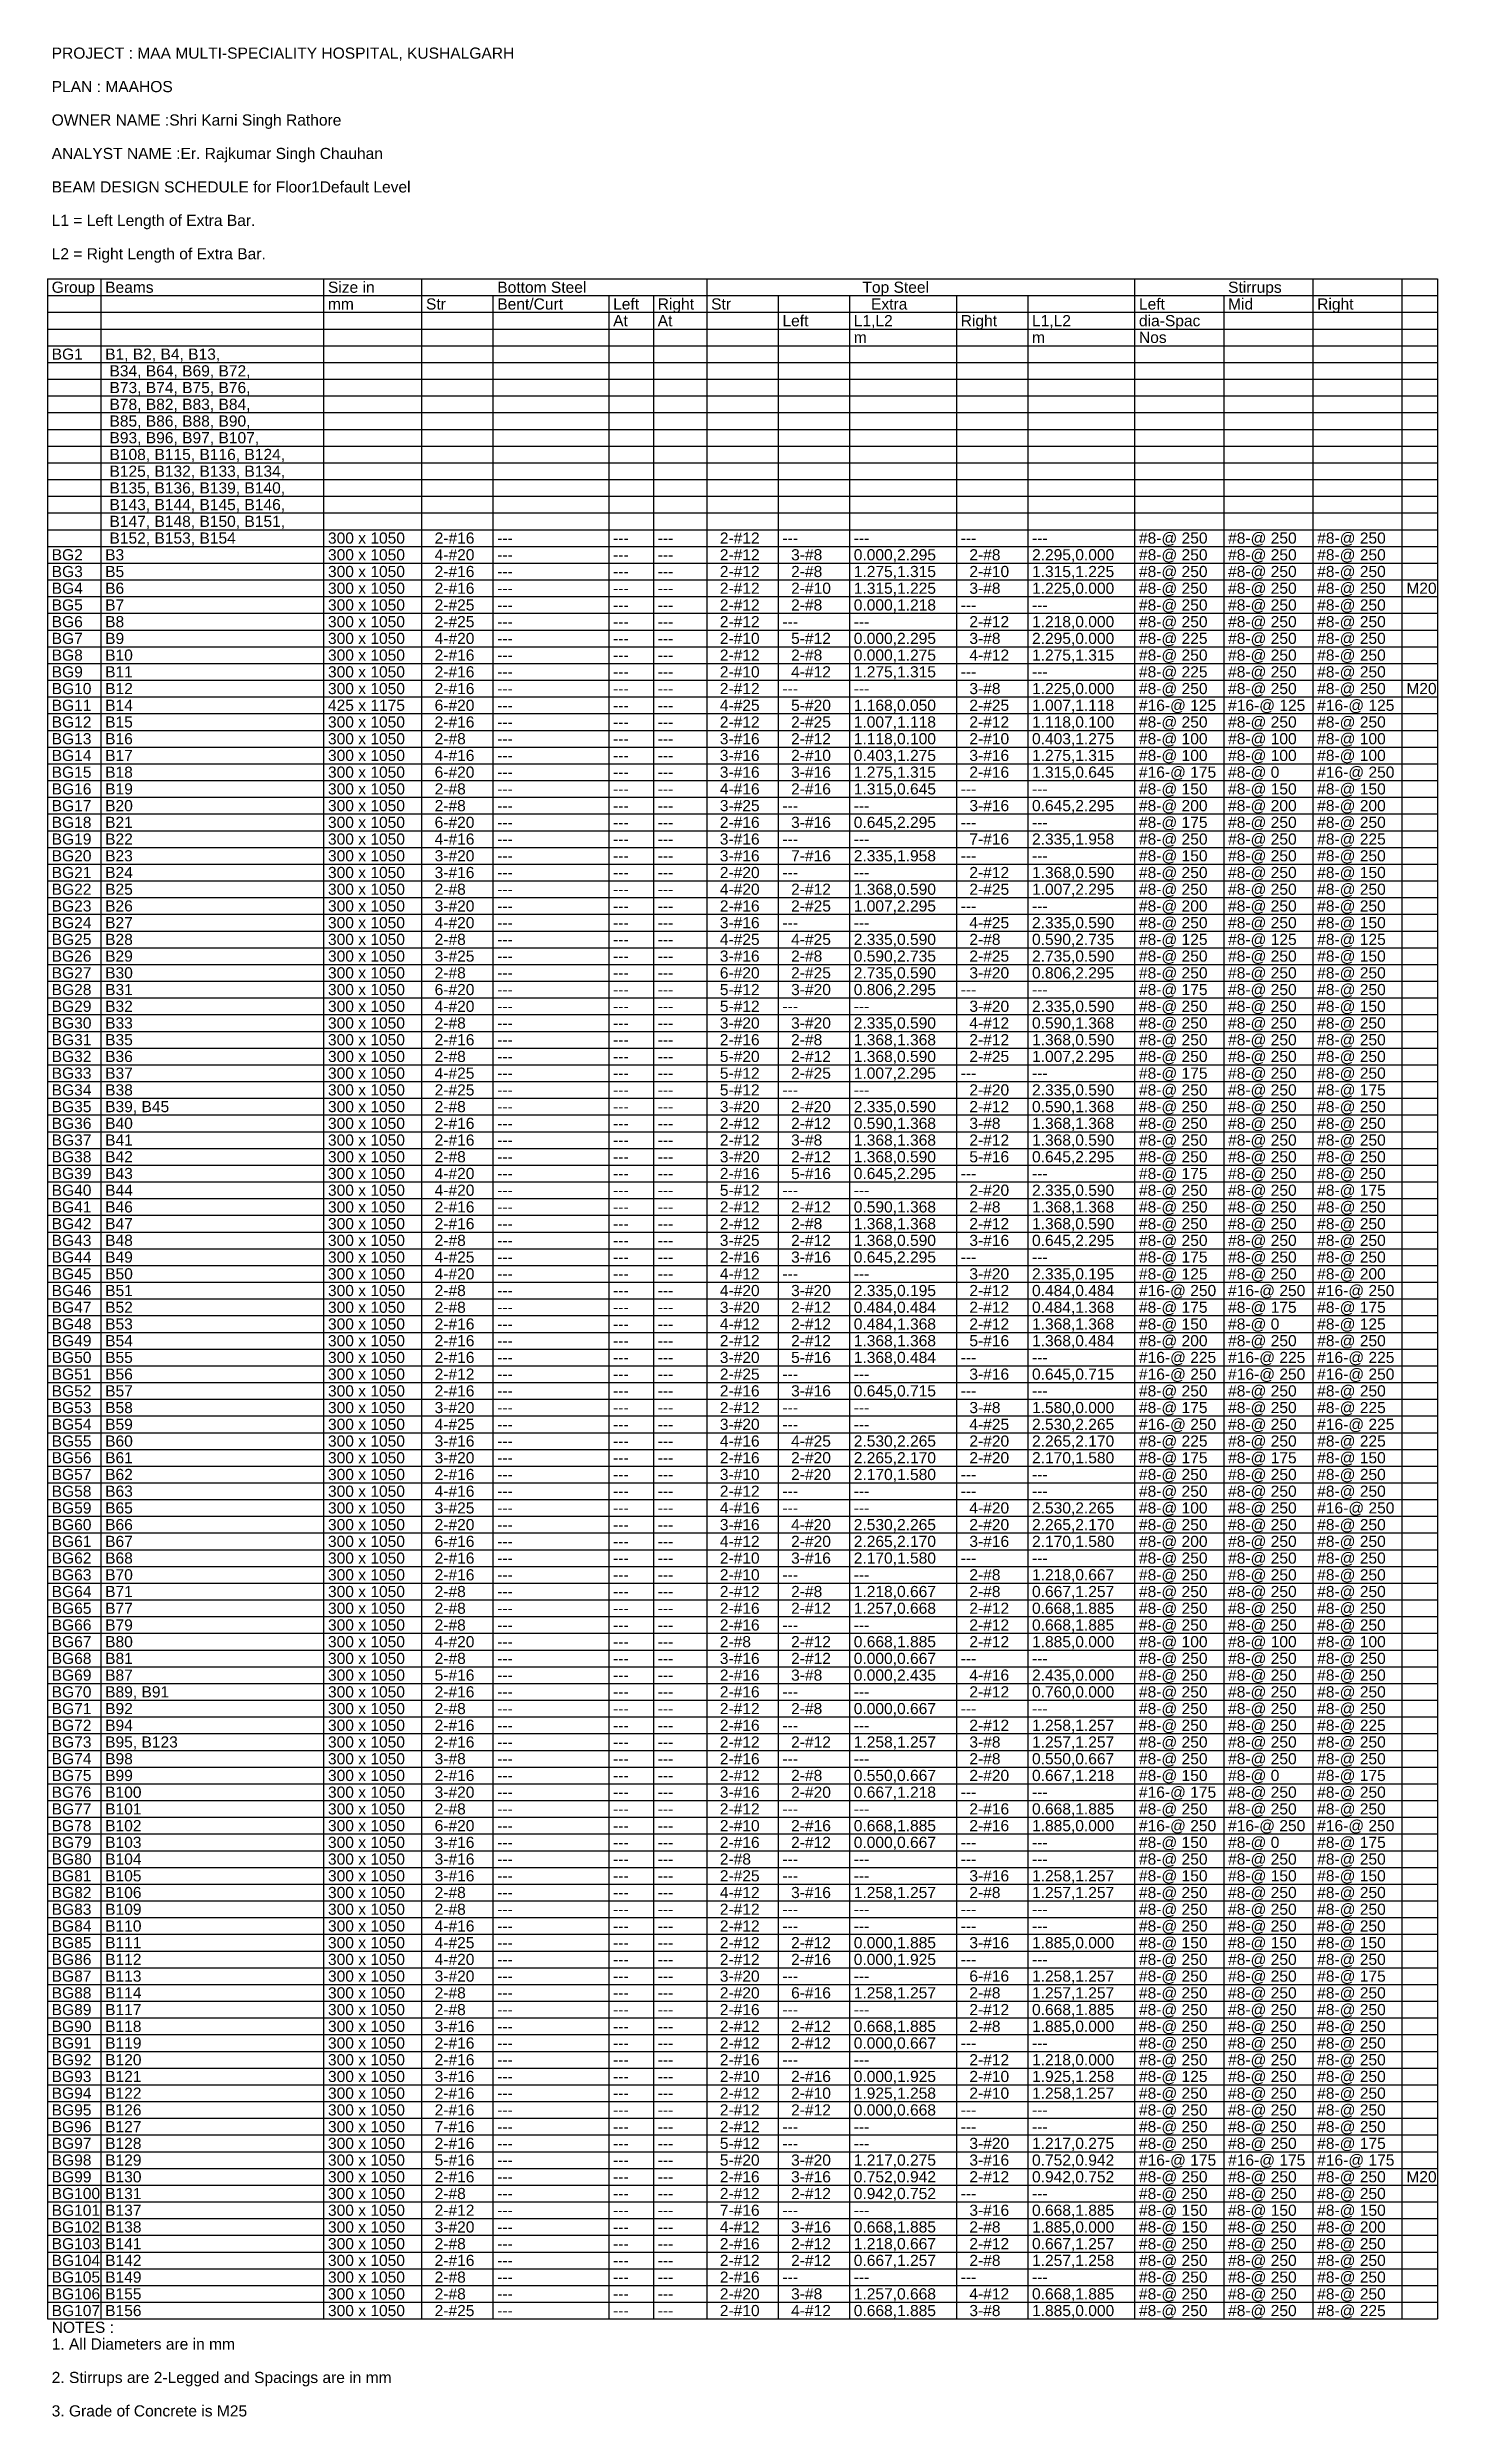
# Model space of a CAD drawing. Extents: x 0 to 98, y 3 to 248.
# Drawn here: x 73.06 to 98.02, y 13.08 to 55.58 of the extents above; entities that cross this region are included whole.
import ezdxf

# ---------------------------------------------------------------- set-up
doc = ezdxf.new("R2010")
doc.units = 0
doc.layers.add('Schedule', color=3, linetype='CONTINUOUS')
doc.styles.add('STRUDS_Arial', font='ARIAL.TTF', dxfattribs={"height": 0.04})

msp = doc.modelspace()

# ---------------------------------------------------------------- texts
at = {"layer": 'Schedule', "style": 'STRUDS_Arial'}
for s, p in [(' PROJECT : MAA MULTI-SPECIALITY HOSPITAL, KUSHALGARH', (73.058, 55.38)), (' PLAN : MAAHOS', (73.058, 54.78)), (' OWNER NAME :Shri Karni Singh Rathore', (73.058, 54.18)), (' ANALYST NAME :Er. Rajkumar Singh Chauhan', (73.058, 53.58)), (' BEAM DESIGN SCHEDULE for Floor1Default Level', (73.058, 52.98)), (' L1 = Left Length of Extra Bar.', (73.058, 52.38)), (' L2 = Right Length of Extra Bar.', (73.058, 51.78)), (' Group', (73.058, 51.18)), (' Beams', (74.018, 51.18)), (' Size in', (78.018, 51.18)), (' mm', (78.018, 50.88)), (' Str', (79.778, 50.88)), (' Bottom Steel', (81.058, 51.18)), (' Bent/Curt', (81.058, 50.88)), (' Left', (83.138, 50.88)), (' Right', (83.938, 50.88)), (' Str', (84.898, 50.88)), ('   Top Steel', (87.458, 51.18)), ('     Extra', (87.458, 50.88)), (' Left', (92.578, 50.88)), (' Stirrups', (94.178, 51.18)), (' Mid', (94.178, 50.88)), (' Right', (95.778, 50.88)), (' At', (83.138, 50.58)), (' At', (83.938, 50.58)), (' Left', (86.178, 50.58)), (' L1,L2', (87.458, 50.58)), (' Right', (89.378, 50.58)), (' L1,L2', (90.658, 50.58)), (' dia-Spac', (92.578, 50.58)), (' BG1', (73.058, 49.98)), (' B1, B2, B4, B13,', (74.018, 49.98)), (' m', (87.458, 50.28)), (' m', (90.658, 50.28)), (' Nos', (92.578, 50.28)), ('  B34, B64, B69, B72,', (74.018, 49.68)), ('  B73, B74, B75, B76,', (74.018, 49.38)), ('  B78, B82, B83, B84,', (74.018, 49.08)), ('  B85, B86, B88, B90,', (74.018, 48.78)), ('  B93, B96, B97, B107,', (74.018, 48.48)), ('  B108, B115, B116, B124,', (74.018, 48.18)), ('  B125, B132, B133, B134,', (74.018, 47.88)), ('  B135, B136, B139, B140,', (74.018, 47.58)), ('  B143, B144, B145, B146,', (74.018, 47.28)), ('  B147, B148, B150, B151,', (74.018, 46.98)), ('  B152, B153, B154', (74.018, 46.68)), (' 300 x 1050', (78.018, 46.68)), ('   2-#16', (79.778, 46.68)), (' ---', (81.058, 46.68)), (' ---', (83.138, 46.68)), (' ---', (83.938, 46.68)), ('   2-#12', (84.898, 46.68)), (' ---', (86.178, 46.68)), (' ---', (87.458, 46.68)), (' ---', (89.378, 46.68)), (' ---', (90.658, 46.68)), (' #8-@ 250', (92.578, 46.68)), (' #8-@ 250', (94.178, 46.68)), (' #8-@ 250', (95.778, 46.68)), (' BG2', (73.058, 46.38)), (' B3', (74.018, 46.38)), (' 300 x 1050', (78.018, 46.38)), ('   4-#20', (79.778, 46.38)), (' ---', (81.058, 46.38)), (' ---', (83.138, 46.38)), (' ---', (83.938, 46.38)), ('   2-#12', (84.898, 46.38)), ('   3-#8', (86.178, 46.38)), (' 0.000,2.295', (87.458, 46.38)), ('   2-#8', (89.378, 46.38)), (' 2.295,0.000', (90.658, 46.38)), (' #8-@ 250', (92.578, 46.38)), (' #8-@ 250', (94.178, 46.38)), (' #8-@ 250', (95.778, 46.38)), (' BG3', (73.058, 46.08)), (' BG4', (73.058, 45.78)), (' B5', (74.018, 46.08)), (' B6', (74.018, 45.78)), (' 300 x 1050', (78.018, 46.08)), (' 300 x 1050', (78.018, 45.78)), ('   2-#16', (79.778, 46.08)), ('   2-#16', (79.778, 45.78)), (' ---', (81.058, 46.08)), (' ---', (83.138, 46.08)), (' ---', (83.938, 46.08)), ('   2-#12', (84.898, 46.08)), ('   2-#12', (84.898, 45.78)), ('   2-#8', (86.178, 46.08)), ('   2-#10', (86.178, 45.78)), (' 1.275,1.315', (87.458, 46.08)), (' 1.315,1.225', (87.458, 45.78)), ('   3-#8', (89.378, 45.78)), ('   2-#10', (89.378, 46.08)), (' 1.315,1.225', (90.658, 46.08)), (' 1.225,0.000', (90.658, 45.78)), (' #8-@ 250', (92.578, 46.08)), (' #8-@ 250', (92.578, 45.78)), (' #8-@ 250', (94.178, 46.08)), (' #8-@ 250', (94.178, 45.78)), (' #8-@ 250', (95.778, 46.08)), (' #8-@ 250', (95.778, 45.78)), (' M20', (97.378, 45.78)), (' BG5', (73.058, 45.48)), (' B7', (74.018, 45.48)), (' 300 x 1050', (78.018, 45.48)), ('   2-#25', (79.778, 45.48)), (' ---', (81.058, 45.78)), (' ---', (81.058, 45.48)), (' ---', (83.138, 45.78)), (' ---', (83.138, 45.48)), (' ---', (83.938, 45.78)), (' ---', (83.938, 45.48)), ('   2-#12', (84.898, 45.48)), ('   2-#8', (86.178, 45.48)), (' 0.000,1.218', (87.458, 45.48)), (' ---', (89.378, 45.48)), (' ---', (90.658, 45.48)), (' #8-@ 250', (92.578, 45.48)), (' #8-@ 250', (94.178, 45.48)), (' #8-@ 250', (95.778, 45.48)), (' BG6', (73.058, 45.18)), (' BG7', (73.058, 44.88)), (' B8', (74.018, 45.18)), (' B9', (74.018, 44.88)), (' 300 x 1050', (78.018, 45.18)), (' 300 x 1050', (78.018, 44.88)), ('   4-#20', (79.778, 44.88)), ('   2-#25', (79.778, 45.18)), (' ---', (81.058, 45.18)), (' ---', (83.138, 45.18)), (' ---', (83.938, 45.18)), ('   2-#12', (84.898, 45.18)), ('   2-#10', (84.898, 44.88)), (' ---', (86.178, 45.18)), ('   5-#12', (86.178, 44.88)), (' 0.000,2.295', (87.458, 44.88)), (' ---', (87.458, 45.18)), ('   3-#8', (89.378, 44.88)), ('   2-#12', (89.378, 45.18)), (' 2.295,0.000', (90.658, 44.88)), (' 1.218,0.000', (90.658, 45.18)), (' #8-@ 250', (92.578, 45.18)), (' #8-@ 225', (92.578, 44.88)), (' #8-@ 250', (94.178, 45.18)), (' #8-@ 250', (94.178, 44.88)), (' #8-@ 250', (95.778, 45.18)), (' #8-@ 250', (95.778, 44.88)), (' BG8', (73.058, 44.58)), (' B10', (74.018, 44.58)), (' 300 x 1050', (78.018, 44.58)), ('   2-#16', (79.778, 44.58)), (' ---', (81.058, 44.88)), (' ---', (81.058, 44.58)), (' ---', (83.138, 44.88)), (' ---', (83.138, 44.58)), (' ---', (83.938, 44.88)), (' ---', (83.938, 44.58)), ('   2-#12', (84.898, 44.58)), ('   2-#8', (86.178, 44.58)), (' 0.000,1.275', (87.458, 44.58)), ('   4-#12', (89.378, 44.58)), (' 1.275,1.315', (90.658, 44.58)), (' #8-@ 250', (92.578, 44.58)), (' #8-@ 250', (94.178, 44.58)), (' #8-@ 250', (95.778, 44.58)), (' BG9', (73.058, 44.28)), (' B11', (74.018, 44.28)), (' 300 x 1050', (78.018, 44.28)), ('   2-#16', (79.778, 44.28)), (' ---', (81.058, 44.28)), (' ---', (83.138, 44.28)), (' ---', (83.938, 44.28)), ('   2-#10', (84.898, 44.28)), ('   4-#12', (86.178, 44.28)), (' 1.275,1.315', (87.458, 44.28)), (' ---', (89.378, 44.28)), (' ---', (90.658, 44.28)), (' #8-@ 225', (92.578, 44.28)), (' #8-@ 250', (94.178, 44.28)), (' #8-@ 250', (95.778, 44.28)), (' BG10', (73.058, 43.98)), (' BG11', (73.058, 43.68)), (' B12', (74.018, 43.98)), (' B14', (74.018, 43.68)), (' 425 x 1175', (78.018, 43.68)), (' 300 x 1050', (78.018, 43.98)), ('   2-#16', (79.778, 43.98)), ('   6-#20', (79.778, 43.68)), (' ---', (81.058, 43.98)), (' ---', (83.138, 43.98)), (' ---', (83.938, 43.98)), ('   4-#25', (84.898, 43.68)), ('   2-#12', (84.898, 43.98)), (' ---', (86.178, 43.98)), ('   5-#20', (86.178, 43.68)), (' ---', (87.458, 43.98)), (' 1.168,0.050', (87.458, 43.68)), ('   3-#8', (89.378, 43.98)), ('   2-#25', (89.378, 43.68)), (' 1.225,0.000', (90.658, 43.98)), (' 1.007,1.118', (90.658, 43.68)), (' #8-@ 250', (92.578, 43.98)), (' #16-@ 125', (92.578, 43.68)), (' #8-@ 250', (94.178, 43.98)), (' #16-@ 125', (94.178, 43.68)), (' #8-@ 250', (95.778, 43.98)), (' #16-@ 125', (95.778, 43.68)), (' M20', (97.378, 43.98)), (' BG12', (73.058, 43.38)), (' B15', (74.018, 43.38)), (' 300 x 1050', (78.018, 43.38)), ('   2-#16', (79.778, 43.38)), (' ---', (81.058, 43.68)), (' ---', (81.058, 43.38)), (' ---', (83.138, 43.68)), (' ---', (83.138, 43.38)), (' ---', (83.938, 43.68)), (' ---', (83.938, 43.38)), ('   2-#12', (84.898, 43.38)), ('   2-#25', (86.178, 43.38)), (' 1.007,1.118', (87.458, 43.38)), ('   2-#12', (89.378, 43.38)), (' 1.118,0.100', (90.658, 43.38)), (' #8-@ 250', (92.578, 43.38)), (' #8-@ 250', (94.178, 43.38)), (' #8-@ 250', (95.778, 43.38)), (' BG13', (73.058, 43.08)), (' BG14', (73.058, 42.78)), (' B16', (74.018, 43.08)), (' B17', (74.018, 42.78)), (' 300 x 1050', (78.018, 43.08)), (' 300 x 1050', (78.018, 42.78)), ('   4-#16', (79.778, 42.78)), ('   2-#8', (79.778, 43.08)), (' ---', (81.058, 43.08)), (' ---', (83.138, 43.08)), (' ---', (83.938, 43.08)), ('   3-#16', (84.898, 43.08)), ('   3-#16', (84.898, 42.78)), ('   2-#12', (86.178, 43.08)), ('   2-#10', (86.178, 42.78)), (' 0.403,1.275', (87.458, 42.78)), (' 1.118,0.100', (87.458, 43.08)), ('   3-#16', (89.378, 42.78)), ('   2-#10', (89.378, 43.08)), (' 0.403,1.275', (90.658, 43.08)), (' 1.275,1.315', (90.658, 42.78)), (' #8-@ 100', (92.578, 43.08)), (' #8-@ 100', (92.578, 42.78)), (' #8-@ 100', (94.178, 43.08)), (' #8-@ 100', (94.178, 42.78)), (' #8-@ 100', (95.778, 43.08)), (' #8-@ 100', (95.778, 42.78)), (' BG15', (73.058, 42.48)), (' B18', (74.018, 42.48)), (' 300 x 1050', (78.018, 42.48)), ('   6-#20', (79.778, 42.48)), (' ---', (81.058, 42.78)), (' ---', (81.058, 42.48)), (' ---', (83.138, 42.78)), (' ---', (83.138, 42.48)), (' ---', (83.938, 42.78)), (' ---', (83.938, 42.48)), ('   3-#16', (84.898, 42.48)), ('   3-#16', (86.178, 42.48)), (' 1.275,1.315', (87.458, 42.48)), ('   2-#16', (89.378, 42.48)), (' 1.315,0.645', (90.658, 42.48)), (' #16-@ 175', (92.578, 42.48)), (' #8-@ 0', (94.178, 42.48)), (' #16-@ 250', (95.778, 42.48)), (' BG16', (73.058, 42.18)), (' BG17', (73.058, 41.88)), (' B19', (74.018, 42.18)), (' B20', (74.018, 41.88)), (' 300 x 1050', (78.018, 42.18)), (' 300 x 1050', (78.018, 41.88)), ('   2-#8', (79.778, 42.18)), ('   2-#8', (79.778, 41.88)), (' ---', (81.058, 42.18)), (' ---', (83.138, 42.18)), (' ---', (83.938, 42.18)), ('   4-#16', (84.898, 42.18)), ('   3-#25', (84.898, 41.88)), ('   2-#16', (86.178, 42.18)), (' 1.315,0.645', (87.458, 42.18)), (' ---', (89.378, 42.18)), ('   3-#16', (89.378, 41.88)), (' 0.645,2.295', (90.658, 41.88)), (' ---', (90.658, 42.18)), (' #8-@ 150', (92.578, 42.18)), (' #8-@ 200', (92.578, 41.88)), (' #8-@ 150', (94.178, 42.18)), (' #8-@ 200', (94.178, 41.88)), (' #8-@ 150', (95.778, 42.18)), (' #8-@ 200', (95.778, 41.88)), (' BG18', (73.058, 41.58)), (' B21', (74.018, 41.58)), (' 300 x 1050', (78.018, 41.58)), ('   6-#20', (79.778, 41.58)), (' ---', (81.058, 41.88)), (' ---', (81.058, 41.58)), (' ---', (83.138, 41.88)), (' ---', (83.138, 41.58)), (' ---', (83.938, 41.88)), (' ---', (83.938, 41.58)), ('   2-#16', (84.898, 41.58)), (' ---', (86.178, 41.88)), ('   3-#16', (86.178, 41.58)), (' 0.645,2.295', (87.458, 41.58)), (' ---', (87.458, 41.88)), (' ---', (89.378, 41.58)), (' ---', (90.658, 41.58)), (' #8-@ 175', (92.578, 41.58)), (' #8-@ 250', (94.178, 41.58)), (' #8-@ 250', (95.778, 41.58)), (' BG19', (73.058, 41.28)), (' B22', (74.018, 41.28)), (' 300 x 1050', (78.018, 41.28)), ('   4-#16', (79.778, 41.28)), (' ---', (81.058, 41.28)), (' ---', (83.138, 41.28)), (' ---', (83.938, 41.28)), ('   3-#16', (84.898, 41.28)), (' ---', (86.178, 41.28)), (' ---', (87.458, 41.28)), ('   7-#16', (89.378, 41.28)), (' 2.335,1.958', (90.658, 41.28)), (' #8-@ 250', (92.578, 41.28)), (' #8-@ 250', (94.178, 41.28)), (' #8-@ 225', (95.778, 41.28)), (' BG20', (73.058, 40.98)), (' BG21', (73.058, 40.68)), (' B23', (74.018, 40.98)), (' B24', (74.018, 40.68)), (' 300 x 1050', (78.018, 40.98)), (' 300 x 1050', (78.018, 40.68)), ('   3-#20', (79.778, 40.98)), ('   3-#16', (79.778, 40.68)), (' ---', (81.058, 40.98)), (' ---', (83.138, 40.98)), (' ---', (83.938, 40.98)), ('   3-#16', (84.898, 40.98)), ('   2-#20', (84.898, 40.68)), ('   7-#16', (86.178, 40.98)), (' 2.335,1.958', (87.458, 40.98)), (' ---', (89.378, 40.98)), ('   2-#12', (89.378, 40.68)), (' ---', (90.658, 40.98)), (' 1.368,0.590', (90.658, 40.68)), (' #8-@ 150', (92.578, 40.98)), (' #8-@ 250', (92.578, 40.68)), (' #8-@ 250', (94.178, 40.98)), (' #8-@ 250', (94.178, 40.68)), (' #8-@ 250', (95.778, 40.98)), (' #8-@ 150', (95.778, 40.68)), (' BG22', (73.058, 40.38)), (' B25', (74.018, 40.38)), (' 300 x 1050', (78.018, 40.38)), ('   2-#8', (79.778, 40.38)), (' ---', (81.058, 40.68)), (' ---', (81.058, 40.38)), (' ---', (83.138, 40.68)), (' ---', (83.138, 40.38)), (' ---', (83.938, 40.68)), (' ---', (83.938, 40.38)), ('   4-#20', (84.898, 40.38)), (' ---', (86.178, 40.68)), ('   2-#12', (86.178, 40.38)), (' ---', (87.458, 40.68)), (' 1.368,0.590', (87.458, 40.38)), ('   2-#25', (89.378, 40.38)), (' 1.007,2.295', (90.658, 40.38)), (' #8-@ 250', (92.578, 40.38)), (' #8-@ 250', (94.178, 40.38)), (' #8-@ 250', (95.778, 40.38)), (' BG23', (73.058, 40.08)), (' BG24', (73.058, 39.78)), (' B26', (74.018, 40.08)), (' B27', (74.018, 39.78)), (' 300 x 1050', (78.018, 40.08)), (' 300 x 1050', (78.018, 39.78)), ('   4-#20', (79.778, 39.78)), ('   3-#20', (79.778, 40.08)), (' ---', (81.058, 40.08)), (' ---', (83.138, 40.08)), (' ---', (83.938, 40.08)), ('   3-#16', (84.898, 39.78)), ('   2-#16', (84.898, 40.08)), ('   2-#25', (86.178, 40.08)), (' 1.007,2.295', (87.458, 40.08)), (' ---', (89.378, 40.08)), ('   4-#25', (89.378, 39.78)), (' ---', (90.658, 40.08)), (' 2.335,0.590', (90.658, 39.78)), (' #8-@ 200', (92.578, 40.08)), (' #8-@ 250', (92.578, 39.78)), (' #8-@ 250', (94.178, 40.08)), (' #8-@ 250', (94.178, 39.78)), (' #8-@ 250', (95.778, 40.08)), (' #8-@ 150', (95.778, 39.78)), (' BG25', (73.058, 39.48)), (' B28', (74.018, 39.48)), (' 300 x 1050', (78.018, 39.48)), ('   2-#8', (79.778, 39.48)), (' ---', (81.058, 39.78)), (' ---', (81.058, 39.48)), (' ---', (83.138, 39.78)), (' ---', (83.138, 39.48)), (' ---', (83.938, 39.78)), (' ---', (83.938, 39.48)), ('   4-#25', (84.898, 39.48)), (' ---', (86.178, 39.78)), ('   4-#25', (86.178, 39.48)), (' ---', (87.458, 39.78)), (' 2.335,0.590', (87.458, 39.48)), ('   2-#8', (89.378, 39.48)), (' 0.590,2.735', (90.658, 39.48)), (' #8-@ 125', (92.578, 39.48)), (' #8-@ 125', (94.178, 39.48)), (' #8-@ 125', (95.778, 39.48)), (' BG26', (73.058, 39.18)), (' B29', (74.018, 39.18)), (' 300 x 1050', (78.018, 39.18)), ('   3-#25', (79.778, 39.18)), (' ---', (81.058, 39.18)), (' ---', (83.138, 39.18)), (' ---', (83.938, 39.18)), ('   3-#16', (84.898, 39.18)), ('   2-#8', (86.178, 39.18)), (' 0.590,2.735', (87.458, 39.18)), ('   2-#25', (89.378, 39.18)), (' 2.735,0.590', (90.658, 39.18)), (' #8-@ 250', (92.578, 39.18)), (' #8-@ 250', (94.178, 39.18)), (' #8-@ 150', (95.778, 39.18)), (' BG27', (73.058, 38.88)), (' BG28', (73.058, 38.58)), (' B30', (74.018, 38.88)), (' B31', (74.018, 38.58)), (' 300 x 1050', (78.018, 38.88)), (' 300 x 1050', (78.018, 38.58)), ('   2-#8', (79.778, 38.88)), ('   6-#20', (79.778, 38.58)), (' ---', (81.058, 38.88)), (' ---', (83.138, 38.88)), (' ---', (83.938, 38.88)), ('   5-#12', (84.898, 38.58)), ('   6-#20', (84.898, 38.88)), ('   3-#20', (86.178, 38.58)), ('   2-#25', (86.178, 38.88)), (' 0.806,2.295', (87.458, 38.58)), (' 2.735,0.590', (87.458, 38.88)), ('   3-#20', (89.378, 38.88)), (' 0.806,2.295', (90.658, 38.88)), (' #8-@ 250', (92.578, 38.88)), (' #8-@ 175', (92.578, 38.58)), (' #8-@ 250', (94.178, 38.88)), (' #8-@ 250', (94.178, 38.58)), (' #8-@ 250', (95.778, 38.88)), (' #8-@ 250', (95.778, 38.58)), (' BG29', (73.058, 38.28)), (' B32', (74.018, 38.28)), (' 300 x 1050', (78.018, 38.28)), ('   4-#20', (79.778, 38.28)), (' ---', (81.058, 38.58)), (' ---', (81.058, 38.28)), (' ---', (83.138, 38.58)), (' ---', (83.138, 38.28)), (' ---', (83.938, 38.58)), (' ---', (83.938, 38.28)), ('   5-#12', (84.898, 38.28)), (' ---', (86.178, 38.28)), (' ---', (87.458, 38.28)), (' ---', (89.378, 38.58)), ('   3-#20', (89.378, 38.28)), (' ---', (90.658, 38.58)), (' 2.335,0.590', (90.658, 38.28)), (' #8-@ 250', (92.578, 38.28)), (' #8-@ 250', (94.178, 38.28)), (' #8-@ 150', (95.778, 38.28)), (' BG30', (73.058, 37.98)), (' BG31', (73.058, 37.68)), (' B33', (74.018, 37.98)), (' B35', (74.018, 37.68)), (' 300 x 1050', (78.018, 37.98)), (' 300 x 1050', (78.018, 37.68)), ('   2-#8', (79.778, 37.98)), ('   2-#16', (79.778, 37.68)), (' ---', (81.058, 37.98)), (' ---', (83.138, 37.98)), (' ---', (83.938, 37.98)), ('   3-#20', (84.898, 37.98)), ('   2-#16', (84.898, 37.68)), ('   3-#20', (86.178, 37.98)), ('   2-#8', (86.178, 37.68)), (' 2.335,0.590', (87.458, 37.98)), (' 1.368,1.368', (87.458, 37.68)), ('   4-#12', (89.378, 37.98)), ('   2-#12', (89.378, 37.68)), (' 0.590,1.368', (90.658, 37.98)), (' 1.368,0.590', (90.658, 37.68)), (' #8-@ 250', (92.578, 37.98)), (' #8-@ 250', (92.578, 37.68)), (' #8-@ 250', (94.178, 37.98)), (' #8-@ 250', (94.178, 37.68)), (' #8-@ 250', (95.778, 37.98)), (' #8-@ 250', (95.778, 37.68)), (' BG32', (73.058, 37.38)), (' B36', (74.018, 37.38)), (' 300 x 1050', (78.018, 37.38)), ('   2-#8', (79.778, 37.38)), (' ---', (81.058, 37.68)), (' ---', (81.058, 37.38)), (' ---', (83.138, 37.68)), (' ---', (83.138, 37.38)), (' ---', (83.938, 37.68)), (' ---', (83.938, 37.38)), ('   5-#20', (84.898, 37.38)), ('   2-#12', (86.178, 37.38)), (' 1.368,0.590', (87.458, 37.38)), ('   2-#25', (89.378, 37.38)), (' 1.007,2.295', (90.658, 37.38)), (' #8-@ 250', (92.578, 37.38)), (' #8-@ 250', (94.178, 37.38)), (' #8-@ 250', (95.778, 37.38)), (' BG33', (73.058, 37.08)), (' BG34', (73.058, 36.78)), (' B37', (74.018, 37.08)), (' B38', (74.018, 36.78)), (' 300 x 1050', (78.018, 37.08)), (' 300 x 1050', (78.018, 36.78)), ('   4-#25', (79.778, 37.08)), ('   2-#25', (79.778, 36.78)), (' ---', (81.058, 37.08)), (' ---', (83.138, 37.08)), (' ---', (83.938, 37.08)), ('   5-#12', (84.898, 37.08)), ('   5-#12', (84.898, 36.78)), ('   2-#25', (86.178, 37.08)), (' 1.007,2.295', (87.458, 37.08)), (' ---', (89.378, 37.08)), ('   2-#20', (89.378, 36.78)), (' ---', (90.658, 37.08)), (' 2.335,0.590', (90.658, 36.78)), (' #8-@ 175', (92.578, 37.08)), (' #8-@ 250', (92.578, 36.78)), (' #8-@ 250', (94.178, 37.08)), (' #8-@ 250', (94.178, 36.78)), (' #8-@ 250', (95.778, 37.08)), (' #8-@ 175', (95.778, 36.78)), (' BG35', (73.058, 36.48)), (' B39, B45', (74.018, 36.48)), (' 300 x 1050', (78.018, 36.48)), ('   2-#8', (79.778, 36.48)), (' ---', (81.058, 36.78)), (' ---', (81.058, 36.48)), (' ---', (83.138, 36.78)), (' ---', (83.138, 36.48)), (' ---', (83.938, 36.78)), (' ---', (83.938, 36.48)), ('   3-#20', (84.898, 36.48)), (' ---', (86.178, 36.78)), ('   2-#20', (86.178, 36.48)), (' ---', (87.458, 36.78)), (' 2.335,0.590', (87.458, 36.48)), ('   2-#12', (89.378, 36.48)), (' 0.590,1.368', (90.658, 36.48)), (' #8-@ 250', (92.578, 36.48)), (' #8-@ 250', (94.178, 36.48)), (' #8-@ 250', (95.778, 36.48)), (' BG36', (73.058, 36.18)), (' B40', (74.018, 36.18)), (' 300 x 1050', (78.018, 36.18)), ('   2-#16', (79.778, 36.18)), (' ---', (81.058, 36.18)), (' ---', (83.138, 36.18)), (' ---', (83.938, 36.18)), ('   2-#12', (84.898, 36.18)), ('   2-#12', (86.178, 36.18)), (' 0.590,1.368', (87.458, 36.18)), ('   3-#8', (89.378, 36.18)), (' 1.368,1.368', (90.658, 36.18)), (' #8-@ 250', (92.578, 36.18)), (' #8-@ 250', (94.178, 36.18)), (' #8-@ 250', (95.778, 36.18)), (' BG37', (73.058, 35.8801)), (' BG38', (73.058, 35.5801)), (' B41', (74.018, 35.8801)), (' B42', (74.018, 35.5801)), (' 300 x 1050', (78.018, 35.8801)), (' 300 x 1050', (78.018, 35.5801)), ('   2-#16', (79.778, 35.8801)), ('   2-#8', (79.778, 35.5801)), (' ---', (81.058, 35.8801)), (' ---', (83.138, 35.8801)), (' ---', (83.938, 35.8801)), ('   3-#20', (84.898, 35.5801)), ('   2-#12', (84.898, 35.8801)), ('   3-#8', (86.178, 35.8801)), ('   2-#12', (86.178, 35.5801)), (' 1.368,1.368', (87.458, 35.8801)), (' 1.368,0.590', (87.458, 35.5801)), ('   5-#16', (89.378, 35.5801)), ('   2-#12', (89.378, 35.8801)), (' 0.645,2.295', (90.658, 35.5801)), (' 1.368,0.590', (90.658, 35.8801)), (' #8-@ 250', (92.578, 35.8801)), (' #8-@ 250', (92.578, 35.5801)), (' #8-@ 250', (94.178, 35.8801)), (' #8-@ 250', (94.178, 35.5801)), (' #8-@ 250', (95.778, 35.8801)), (' #8-@ 250', (95.778, 35.5801)), (' BG39', (73.058, 35.2801)), (' B43', (74.018, 35.2801)), (' 300 x 1050', (78.018, 35.2801)), ('   4-#20', (79.778, 35.2801)), (' ---', (81.058, 35.5801)), (' ---', (81.058, 35.2801)), (' ---', (83.138, 35.5801)), (' ---', (83.138, 35.2801)), (' ---', (83.938, 35.5801)), (' ---', (83.938, 35.2801)), ('   2-#16', (84.898, 35.2801)), ('   5-#16', (86.178, 35.2801)), (' 0.645,2.295', (87.458, 35.2801)), (' ---', (89.378, 35.2801)), (' ---', (90.658, 35.2801)), (' #8-@ 175', (92.578, 35.2801)), (' #8-@ 250', (94.178, 35.2801)), (' #8-@ 250', (95.778, 35.2801)), (' BG40', (73.058, 34.9801)), (' BG41', (73.058, 34.6801)), (' B44', (74.018, 34.9801)), (' B46', (74.018, 34.6801)), (' 300 x 1050', (78.018, 34.9801)), (' 300 x 1050', (78.018, 34.6801)), ('   4-#20', (79.778, 34.9801)), ('   2-#16', (79.778, 34.6801)), (' ---', (81.058, 34.9801)), (' ---', (83.138, 34.9801)), (' ---', (83.938, 34.9801)), ('   5-#12', (84.898, 34.9801)), ('   2-#12', (84.898, 34.6801)), (' ---', (86.178, 34.9801)), ('   2-#12', (86.178, 34.6801)), (' 0.590,1.368', (87.458, 34.6801)), (' ---', (87.458, 34.9801)), ('   2-#20', (89.378, 34.9801)), ('   2-#8', (89.378, 34.6801)), (' 2.335,0.590', (90.658, 34.9801)), (' 1.368,1.368', (90.658, 34.6801)), (' #8-@ 250', (92.578, 34.9801)), (' #8-@ 250', (92.578, 34.6801)), (' #8-@ 250', (94.178, 34.9801)), (' #8-@ 250', (94.178, 34.6801)), (' #8-@ 175', (95.778, 34.9801)), (' #8-@ 250', (95.778, 34.6801)), (' BG42', (73.058, 34.3801)), (' B47', (74.018, 34.3801)), (' 300 x 1050', (78.018, 34.3801)), ('   2-#16', (79.778, 34.3801)), (' ---', (81.058, 34.6801)), (' ---', (81.058, 34.3801)), (' ---', (83.138, 34.6801)), (' ---', (83.138, 34.3801)), (' ---', (83.938, 34.6801)), (' ---', (83.938, 34.3801)), ('   2-#12', (84.898, 34.3801)), ('   2-#8', (86.178, 34.3801)), (' 1.368,1.368', (87.458, 34.3801)), ('   2-#12', (89.378, 34.3801)), (' 1.368,0.590', (90.658, 34.3801)), (' #8-@ 250', (92.578, 34.3801)), (' #8-@ 250', (94.178, 34.3801)), (' #8-@ 250', (95.778, 34.3801)), (' BG43', (73.058, 34.0801)), (' B48', (74.018, 34.0801)), (' 300 x 1050', (78.018, 34.0801)), ('   2-#8', (79.778, 34.0801)), (' ---', (81.058, 34.0801)), (' ---', (83.138, 34.0801)), (' ---', (83.938, 34.0801)), ('   3-#25', (84.898, 34.0801)), ('   2-#12', (86.178, 34.0801)), (' 1.368,0.590', (87.458, 34.0801)), ('   3-#16', (89.378, 34.0801)), (' 0.645,2.295', (90.658, 34.0801)), (' #8-@ 250', (92.578, 34.0801)), (' #8-@ 250', (94.178, 34.0801)), (' #8-@ 250', (95.778, 34.0801)), (' BG44', (73.058, 33.7801)), (' BG45', (73.058, 33.4801)), (' B49', (74.018, 33.7801)), (' B50', (74.018, 33.4801)), (' 300 x 1050', (78.018, 33.7801)), (' 300 x 1050', (78.018, 33.4801)), ('   4-#25', (79.778, 33.7801)), ('   4-#20', (79.778, 33.4801)), (' ---', (81.058, 33.7801)), (' ---', (83.138, 33.7801)), (' ---', (83.938, 33.7801)), ('   4-#12', (84.898, 33.4801)), ('   2-#16', (84.898, 33.7801)), ('   3-#16', (86.178, 33.7801)), (' 0.645,2.295', (87.458, 33.7801)), (' ---', (89.378, 33.7801)), ('   3-#20', (89.378, 33.4801)), (' ---', (90.658, 33.7801)), (' 2.335,0.195', (90.658, 33.4801)), (' #8-@ 175', (92.578, 33.7801)), (' #8-@ 125', (92.578, 33.4801)), (' #8-@ 250', (94.178, 33.7801)), (' #8-@ 250', (94.178, 33.4801)), (' #8-@ 250', (95.778, 33.7801)), (' #8-@ 200', (95.778, 33.4801)), (' BG46', (73.058, 33.1801)), (' B51', (74.018, 33.1801)), (' 300 x 1050', (78.018, 33.1801)), ('   2-#8', (79.778, 33.1801)), (' ---', (81.058, 33.4801)), (' ---', (81.058, 33.1801)), (' ---', (83.138, 33.4801)), (' ---', (83.138, 33.1801)), (' ---', (83.938, 33.4801)), (' ---', (83.938, 33.1801)), ('   4-#20', (84.898, 33.1801)), (' ---', (86.178, 33.4801)), ('   3-#20', (86.178, 33.1801)), (' ---', (87.458, 33.4801)), (' 2.335,0.195', (87.458, 33.1801)), ('   2-#12', (89.378, 33.1801)), (' 0.484,0.484', (90.658, 33.1801)), (' #16-@ 250', (92.578, 33.1801)), (' #16-@ 250', (94.178, 33.1801)), (' #16-@ 250', (95.778, 33.1801)), (' BG47', (73.058, 32.8801)), (' BG48', (73.058, 32.5801)), (' B52', (74.018, 32.8801)), (' B53', (74.018, 32.5801)), (' 300 x 1050', (78.018, 32.8801)), (' 300 x 1050', (78.018, 32.5801)), ('   2-#8', (79.778, 32.8801)), ('   2-#16', (79.778, 32.5801)), (' ---', (81.058, 32.8801)), (' ---', (83.138, 32.8801)), (' ---', (83.938, 32.8801)), ('   4-#12', (84.898, 32.5801)), ('   3-#20', (84.898, 32.8801)), ('   2-#12', (86.178, 32.8801)), ('   2-#12', (86.178, 32.5801)), (' 0.484,0.484', (87.458, 32.8801)), (' 0.484,1.368', (87.458, 32.5801)), ('   2-#12', (89.378, 32.8801)), ('   2-#12', (89.378, 32.5801)), (' 0.484,1.368', (90.658, 32.8801)), (' 1.368,1.368', (90.658, 32.5801)), (' #8-@ 175', (92.578, 32.8801)), (' #8-@ 150', (92.578, 32.5801)), (' #8-@ 175', (94.178, 32.8801)), (' #8-@ 0', (94.178, 32.5801)), (' #8-@ 175', (95.778, 32.8801)), (' #8-@ 125', (95.778, 32.5801)), (' BG49', (73.058, 32.2801)), (' B54', (74.018, 32.2801)), (' 300 x 1050', (78.018, 32.2801)), ('   2-#16', (79.778, 32.2801)), (' ---', (81.058, 32.5801)), (' ---', (81.058, 32.2801)), (' ---', (83.138, 32.5801)), (' ---', (83.138, 32.2801)), (' ---', (83.938, 32.5801)), (' ---', (83.938, 32.2801)), ('   2-#12', (84.898, 32.2801)), ('   2-#12', (86.178, 32.2801)), (' 1.368,1.368', (87.458, 32.2801)), ('   5-#16', (89.378, 32.2801)), (' 1.368,0.484', (90.658, 32.2801)), (' #8-@ 200', (92.578, 32.2801)), (' #8-@ 250', (94.178, 32.2801)), (' #8-@ 250', (95.778, 32.2801)), (' BG50', (73.058, 31.9801)), (' BG51', (73.058, 31.6801)), (' B55', (74.018, 31.9801)), (' B56', (74.018, 31.6801)), (' 300 x 1050', (78.018, 31.9801)), (' 300 x 1050', (78.018, 31.6801)), ('   2-#16', (79.778, 31.9801)), ('   2-#12', (79.778, 31.6801)), (' ---', (81.058, 31.9801)), (' ---', (83.138, 31.9801)), (' ---', (83.938, 31.9801)), ('   3-#20', (84.898, 31.9801)), ('   2-#25', (84.898, 31.6801)), ('   5-#16', (86.178, 31.9801)), (' 1.368,0.484', (87.458, 31.9801)), (' ---', (89.378, 31.9801)), ('   3-#16', (89.378, 31.6801)), (' 0.645,0.715', (90.658, 31.6801)), (' ---', (90.658, 31.9801)), (' #16-@ 225', (92.578, 31.9801)), (' #16-@ 250', (92.578, 31.6801)), (' #16-@ 225', (94.178, 31.9801)), (' #16-@ 250', (94.178, 31.6801)), (' #16-@ 225', (95.778, 31.9801)), (' #16-@ 250', (95.778, 31.6801)), (' BG52', (73.058, 31.3801)), (' B57', (74.018, 31.3801)), (' 300 x 1050', (78.018, 31.3801)), ('   2-#16', (79.778, 31.3801)), (' ---', (81.058, 31.6801)), (' ---', (81.058, 31.3801)), (' ---', (83.138, 31.6801)), (' ---', (83.138, 31.3801)), (' ---', (83.938, 31.6801)), (' ---', (83.938, 31.3801)), ('   2-#16', (84.898, 31.3801)), (' ---', (86.178, 31.6801)), ('   3-#16', (86.178, 31.3801)), (' 0.645,0.715', (87.458, 31.3801)), (' ---', (87.458, 31.6801)), (' ---', (89.378, 31.3801)), (' ---', (90.658, 31.3801)), (' #8-@ 250', (92.578, 31.3801)), (' #8-@ 250', (94.178, 31.3801)), (' #8-@ 250', (95.778, 31.3801)), (' BG53', (73.058, 31.0801)), (' B58', (74.018, 31.0801)), (' 300 x 1050', (78.018, 31.0801)), ('   3-#20', (79.778, 31.0801)), (' ---', (81.058, 31.0801)), (' ---', (83.138, 31.0801)), (' ---', (83.938, 31.0801)), ('   2-#12', (84.898, 31.0801)), (' ---', (86.178, 31.0801)), (' ---', (87.458, 31.0801)), ('   3-#8', (89.378, 31.0801)), (' 1.580,0.000', (90.658, 31.0801)), (' #8-@ 175', (92.578, 31.0801)), (' #8-@ 250', (94.178, 31.0801)), (' #8-@ 225', (95.778, 31.0801)), (' BG54', (73.058, 30.7801)), (' BG55', (73.058, 30.4801)), (' B59', (74.018, 30.7801)), (' B60', (74.018, 30.4801)), (' 300 x 1050', (78.018, 30.7801)), (' 300 x 1050', (78.018, 30.4801)), ('   4-#25', (79.778, 30.7801)), ('   3-#16', (79.778, 30.4801)), (' ---', (81.058, 30.7801)), (' ---', (83.138, 30.7801)), (' ---', (83.938, 30.7801)), ('   4-#16', (84.898, 30.4801)), ('   3-#20', (84.898, 30.7801)), (' ---', (86.178, 30.7801)), ('   4-#25', (86.178, 30.4801)), (' ---', (87.458, 30.7801)), (' 2.530,2.265', (87.458, 30.4801)), ('   4-#25', (89.378, 30.7801)), ('   2-#20', (89.378, 30.4801)), (' 2.530,2.265', (90.658, 30.7801)), (' 2.265,2.170', (90.658, 30.4801)), (' #16-@ 250', (92.578, 30.7801)), (' #8-@ 225', (92.578, 30.4801)), (' #8-@ 250', (94.178, 30.7801)), (' #8-@ 250', (94.178, 30.4801)), (' #16-@ 225', (95.778, 30.7801)), (' #8-@ 225', (95.778, 30.4801)), (' BG56', (73.058, 30.1801)), (' B61', (74.018, 30.1801)), (' 300 x 1050', (78.018, 30.1801)), ('   3-#20', (79.778, 30.1801)), (' ---', (81.058, 30.4801)), (' ---', (81.058, 30.1801)), (' ---', (83.138, 30.4801)), (' ---', (83.138, 30.1801)), (' ---', (83.938, 30.4801)), (' ---', (83.938, 30.1801)), ('   2-#16', (84.898, 30.1801)), ('   2-#20', (86.178, 30.1801)), (' 2.265,2.170', (87.458, 30.1801)), ('   2-#20', (89.378, 30.1801)), (' 2.170,1.580', (90.658, 30.1801)), (' #8-@ 175', (92.578, 30.1801)), (' #8-@ 175', (94.178, 30.1801)), (' #8-@ 150', (95.778, 30.1801)), (' BG57', (73.058, 29.8801)), (' BG58', (73.058, 29.5801)), (' B62', (74.018, 29.8801)), (' B63', (74.018, 29.5801)), (' 300 x 1050', (78.018, 29.8801)), (' 300 x 1050', (78.018, 29.5801)), ('   4-#16', (79.778, 29.5801)), ('   2-#16', (79.778, 29.8801)), (' ---', (81.058, 29.8801)), (' ---', (83.138, 29.8801)), (' ---', (83.938, 29.8801)), ('   3-#10', (84.898, 29.8801)), ('   2-#12', (84.898, 29.5801)), ('   2-#20', (86.178, 29.8801)), (' 2.170,1.580', (87.458, 29.8801)), (' ---', (89.378, 29.8801)), (' ---', (90.658, 29.8801)), (' #8-@ 250', (92.578, 29.8801)), (' #8-@ 250', (92.578, 29.5801)), (' #8-@ 250', (94.178, 29.8801)), (' #8-@ 250', (94.178, 29.5801)), (' #8-@ 250', (95.778, 29.8801)), (' #8-@ 250', (95.778, 29.5801)), (' BG59', (73.058, 29.2801)), (' B65', (74.018, 29.2801)), (' 300 x 1050', (78.018, 29.2801)), ('   3-#25', (79.778, 29.2801)), (' ---', (81.058, 29.5801)), (' ---', (81.058, 29.2801)), (' ---', (83.138, 29.5801)), (' ---', (83.138, 29.2801)), (' ---', (83.938, 29.5801)), (' ---', (83.938, 29.2801)), ('   4-#16', (84.898, 29.2801)), (' ---', (86.178, 29.5801)), (' ---', (86.178, 29.2801)), (' ---', (87.458, 29.5801)), (' ---', (87.458, 29.2801)), (' ---', (89.378, 29.5801)), ('   4-#20', (89.378, 29.2801)), (' ---', (90.658, 29.5801)), (' 2.530,2.265', (90.658, 29.2801)), (' #8-@ 100', (92.578, 29.2801)), (' #8-@ 250', (94.178, 29.2801)), (' #16-@ 250', (95.778, 29.2801)), (' BG60', (73.058, 28.9801)), (' B66', (74.018, 28.9801)), (' 300 x 1050', (78.018, 28.9801)), ('   2-#20', (79.778, 28.9801)), (' ---', (81.058, 28.9801)), (' ---', (83.138, 28.9801)), (' ---', (83.938, 28.9801)), ('   3-#16', (84.898, 28.9801)), ('   4-#20', (86.178, 28.9801)), (' 2.530,2.265', (87.458, 28.9801)), ('   2-#20', (89.378, 28.9801)), (' 2.265,2.170', (90.658, 28.9801)), (' #8-@ 250', (92.578, 28.9801)), (' #8-@ 250', (94.178, 28.9801)), (' #8-@ 250', (95.778, 28.9801)), (' BG61', (73.058, 28.6801)), (' BG62', (73.058, 28.3801)), (' B67', (74.018, 28.6801)), (' B68', (74.018, 28.3801)), (' 300 x 1050', (78.018, 28.6801)), (' 300 x 1050', (78.018, 28.3801)), ('   2-#16', (79.778, 28.3801)), ('   6-#16', (79.778, 28.6801)), (' ---', (81.058, 28.6801)), (' ---', (83.138, 28.6801)), (' ---', (83.938, 28.6801)), ('   4-#12', (84.898, 28.6801)), ('   2-#10', (84.898, 28.3801)), ('   3-#16', (86.178, 28.3801)), ('   2-#20', (86.178, 28.6801)), (' 2.265,2.170', (87.458, 28.6801)), (' 2.170,1.580', (87.458, 28.3801)), ('   3-#16', (89.378, 28.6801)), (' 2.170,1.580', (90.658, 28.6801)), (' #8-@ 200', (92.578, 28.6801)), (' #8-@ 250', (92.578, 28.3801)), (' #8-@ 250', (94.178, 28.6801)), (' #8-@ 250', (94.178, 28.3801)), (' #8-@ 250', (95.778, 28.6801)), (' #8-@ 250', (95.778, 28.3801)), (' BG63', (73.058, 28.0801)), (' B70', (74.018, 28.0801)), (' 300 x 1050', (78.018, 28.0801)), ('   2-#16', (79.778, 28.0801)), (' ---', (81.058, 28.3801)), (' ---', (81.058, 28.0801)), (' ---', (83.138, 28.3801)), (' ---', (83.138, 28.0801)), (' ---', (83.938, 28.3801)), (' ---', (83.938, 28.0801)), ('   2-#10', (84.898, 28.0801)), (' ---', (86.178, 28.0801)), (' ---', (87.458, 28.0801)), (' ---', (89.378, 28.3801)), ('   2-#8', (89.378, 28.0801)), (' ---', (90.658, 28.3801)), (' 1.218,0.667', (90.658, 28.0801)), (' #8-@ 250', (92.578, 28.0801)), (' #8-@ 250', (94.178, 28.0801)), (' #8-@ 250', (95.778, 28.0801)), (' BG64', (73.058, 27.7801)), (' BG65', (73.058, 27.4801)), (' B71', (74.018, 27.7801)), (' B77', (74.018, 27.4801)), (' 300 x 1050', (78.018, 27.7801)), (' 300 x 1050', (78.018, 27.4801)), ('   2-#8', (79.778, 27.7801)), ('   2-#8', (79.778, 27.4801)), (' ---', (81.058, 27.7801)), (' ---', (83.138, 27.7801)), (' ---', (83.938, 27.7801)), ('   2-#12', (84.898, 27.7801)), ('   2-#16', (84.898, 27.4801)), ('   2-#8', (86.178, 27.7801)), ('   2-#12', (86.178, 27.4801)), (' 1.218,0.667', (87.458, 27.7801)), (' 1.257,0.668', (87.458, 27.4801)), ('   2-#8', (89.378, 27.7801)), ('   2-#12', (89.378, 27.4801)), (' 0.667,1.257', (90.658, 27.7801)), (' 0.668,1.885', (90.658, 27.4801)), (' #8-@ 250', (92.578, 27.7801)), (' #8-@ 250', (92.578, 27.4801)), (' #8-@ 250', (94.178, 27.7801)), (' #8-@ 250', (94.178, 27.4801)), (' #8-@ 250', (95.778, 27.7801)), (' #8-@ 250', (95.778, 27.4801)), (' BG66', (73.058, 27.1801)), (' B79', (74.018, 27.1801)), (' 300 x 1050', (78.018, 27.1801)), ('   2-#8', (79.778, 27.1801)), (' ---', (81.058, 27.4801)), (' ---', (81.058, 27.1801)), (' ---', (83.138, 27.4801)), (' ---', (83.138, 27.1801)), (' ---', (83.938, 27.4801)), (' ---', (83.938, 27.1801)), ('   2-#16', (84.898, 27.1801)), (' ---', (86.178, 27.1801)), (' ---', (87.458, 27.1801)), ('   2-#12', (89.378, 27.1801)), (' 0.668,1.885', (90.658, 27.1801)), (' #8-@ 250', (92.578, 27.1801)), (' #8-@ 250', (94.178, 27.1801)), (' #8-@ 250', (95.778, 27.1801)), (' BG67', (73.058, 26.8801)), (' BG68', (73.058, 26.5801)), (' B80', (74.018, 26.8801)), (' B81', (74.018, 26.5801)), (' 300 x 1050', (78.018, 26.8801)), (' 300 x 1050', (78.018, 26.5801)), ('   4-#20', (79.778, 26.8801)), ('   2-#8', (79.778, 26.5801)), (' ---', (81.058, 26.8801)), (' ---', (83.138, 26.8801)), (' ---', (83.938, 26.8801)), ('   3-#16', (84.898, 26.5801)), ('   2-#8', (84.898, 26.8801)), ('   2-#12', (86.178, 26.8801)), ('   2-#12', (86.178, 26.5801)), (' 0.668,1.885', (87.458, 26.8801)), (' 0.000,0.667', (87.458, 26.5801)), ('   2-#12', (89.378, 26.8801)), (' 1.885,0.000', (90.658, 26.8801)), (' #8-@ 100', (92.578, 26.8801)), (' #8-@ 250', (92.578, 26.5801)), (' #8-@ 100', (94.178, 26.8801)), (' #8-@ 250', (94.178, 26.5801)), (' #8-@ 100', (95.778, 26.8801)), (' #8-@ 250', (95.778, 26.5801)), (' BG69', (73.058, 26.2801)), (' B87', (74.018, 26.2801)), (' 300 x 1050', (78.018, 26.2801)), ('   5-#16', (79.778, 26.2801)), (' ---', (81.058, 26.5801)), (' ---', (81.058, 26.2801)), (' ---', (83.138, 26.5801)), (' ---', (83.138, 26.2801)), (' ---', (83.938, 26.5801)), (' ---', (83.938, 26.2801)), ('   2-#16', (84.898, 26.2801)), ('   3-#8', (86.178, 26.2801)), (' 0.000,2.435', (87.458, 26.2801)), (' ---', (89.378, 26.5801)), ('   4-#16', (89.378, 26.2801)), (' ---', (90.658, 26.5801)), (' 2.435,0.000', (90.658, 26.2801)), (' #8-@ 250', (92.578, 26.2801)), (' #8-@ 250', (94.178, 26.2801)), (' #8-@ 250', (95.778, 26.2801)), (' BG70', (73.058, 25.9801)), (' B89, B91', (74.018, 25.9801)), (' 300 x 1050', (78.018, 25.9801)), ('   2-#16', (79.778, 25.9801)), (' ---', (81.058, 25.9801)), (' ---', (83.138, 25.9801)), (' ---', (83.938, 25.9801)), ('   2-#16', (84.898, 25.9801)), (' ---', (86.178, 25.9801)), (' ---', (87.458, 25.9801)), ('   2-#12', (89.378, 25.9801)), (' 0.760,0.000', (90.658, 25.9801)), (' #8-@ 250', (92.578, 25.9801)), (' #8-@ 250', (94.178, 25.9801)), (' #8-@ 250', (95.778, 25.9801)), (' BG71', (73.058, 25.6801)), (' BG72', (73.058, 25.3801)), (' B92', (74.018, 25.6801)), (' B94', (74.018, 25.3801)), (' 300 x 1050', (78.018, 25.6801)), (' 300 x 1050', (78.018, 25.3801)), ('   2-#8', (79.778, 25.6801)), ('   2-#16', (79.778, 25.3801)), (' ---', (81.058, 25.6801)), (' ---', (83.138, 25.6801)), (' ---', (83.938, 25.6801)), ('   2-#12', (84.898, 25.6801)), ('   2-#16', (84.898, 25.3801)), ('   2-#8', (86.178, 25.6801)), (' 0.000,0.667', (87.458, 25.6801)), (' ---', (89.378, 25.6801)), ('   2-#12', (89.378, 25.3801)), (' ---', (90.658, 25.6801)), (' 1.258,1.257', (90.658, 25.3801)), (' #8-@ 250', (92.578, 25.6801)), (' #8-@ 250', (92.578, 25.3801)), (' #8-@ 250', (94.178, 25.6801)), (' #8-@ 250', (94.178, 25.3801)), (' #8-@ 250', (95.778, 25.6801)), (' #8-@ 225', (95.778, 25.3801)), (' BG73', (73.058, 25.0801)), (' B95, B123', (74.018, 25.0801)), (' 300 x 1050', (78.018, 25.0801)), ('   2-#16', (79.778, 25.0801)), (' ---', (81.058, 25.3801)), (' ---', (81.058, 25.0801)), (' ---', (83.138, 25.3801)), (' ---', (83.138, 25.0801)), (' ---', (83.938, 25.3801)), (' ---', (83.938, 25.0801)), ('   2-#12', (84.898, 25.0801)), (' ---', (86.178, 25.3801)), ('   2-#12', (86.178, 25.0801)), (' ---', (87.458, 25.3801)), (' 1.258,1.257', (87.458, 25.0801)), ('   3-#8', (89.378, 25.0801)), (' 1.257,1.257', (90.658, 25.0801)), (' #8-@ 250', (92.578, 25.0801)), (' #8-@ 250', (94.178, 25.0801)), (' #8-@ 250', (95.778, 25.0801)), (' BG74', (73.058, 24.7801)), (' BG75', (73.058, 24.4801)), (' B98', (74.018, 24.7801)), (' B99', (74.018, 24.4801)), (' 300 x 1050', (78.018, 24.7801)), (' 300 x 1050', (78.018, 24.4801)), ('   3-#8', (79.778, 24.7801)), ('   2-#16', (79.778, 24.4801)), (' ---', (81.058, 24.7801)), (' ---', (83.138, 24.7801)), (' ---', (83.938, 24.7801)), ('   2-#16', (84.898, 24.7801)), ('   2-#12', (84.898, 24.4801)), (' ---', (86.178, 24.7801)), ('   2-#8', (86.178, 24.4801)), (' 0.550,0.667', (87.458, 24.4801)), (' ---', (87.458, 24.7801)), ('   2-#8', (89.378, 24.7801)), ('   2-#20', (89.378, 24.4801)), (' 0.550,0.667', (90.658, 24.7801)), (' 0.667,1.218', (90.658, 24.4801)), (' #8-@ 250', (92.578, 24.7801)), (' #8-@ 150', (92.578, 24.4801)), (' #8-@ 250', (94.178, 24.7801)), (' #8-@ 0', (94.178, 24.4801)), (' #8-@ 250', (95.778, 24.7801)), (' #8-@ 175', (95.778, 24.4801)), (' BG76', (73.058, 24.1801)), (' B100', (74.018, 24.1801)), (' 300 x 1050', (78.018, 24.1801)), ('   3-#20', (79.778, 24.1801)), (' ---', (81.058, 24.4801)), (' ---', (81.058, 24.1801)), (' ---', (83.138, 24.4801)), (' ---', (83.138, 24.1801)), (' ---', (83.938, 24.4801)), (' ---', (83.938, 24.1801)), ('   3-#16', (84.898, 24.1801)), ('   2-#20', (86.178, 24.1801)), (' 0.667,1.218', (87.458, 24.1801)), (' ---', (89.378, 24.1801)), (' ---', (90.658, 24.1801)), (' #16-@ 175', (92.578, 24.1801)), (' #8-@ 250', (94.178, 24.1801)), (' #8-@ 250', (95.778, 24.1801)), (' BG77', (73.058, 23.8801)), (' B101', (74.018, 23.8801)), (' 300 x 1050', (78.018, 23.8801)), ('   2-#8', (79.778, 23.8801)), (' ---', (81.058, 23.8801)), (' ---', (83.138, 23.8801)), (' ---', (83.938, 23.8801)), ('   2-#12', (84.898, 23.8801)), (' ---', (86.178, 23.8801)), (' ---', (87.458, 23.8801)), ('   2-#16', (89.378, 23.8801)), (' 0.668,1.885', (90.658, 23.8801)), (' #8-@ 250', (92.578, 23.8801)), (' #8-@ 250', (94.178, 23.8801)), (' #8-@ 250', (95.778, 23.8801)), (' BG78', (73.058, 23.5801)), (' BG79', (73.058, 23.2801)), (' B102', (74.018, 23.5801)), (' B103', (74.018, 23.2801)), (' 300 x 1050', (78.018, 23.5801)), (' 300 x 1050', (78.018, 23.2801)), ('   3-#16', (79.778, 23.2801)), ('   6-#20', (79.778, 23.5801)), (' ---', (81.058, 23.5801)), (' ---', (83.138, 23.5801)), (' ---', (83.938, 23.5801)), ('   2-#10', (84.898, 23.5801)), ('   2-#16', (84.898, 23.2801)), ('   2-#16', (86.178, 23.5801)), ('   2-#12', (86.178, 23.2801)), (' 0.668,1.885', (87.458, 23.5801)), (' 0.000,0.667', (87.458, 23.2801)), ('   2-#16', (89.378, 23.5801)), (' 1.885,0.000', (90.658, 23.5801)), (' #16-@ 250', (92.578, 23.5801)), (' #8-@ 150', (92.578, 23.2801)), (' #16-@ 250', (94.178, 23.5801)), (' #8-@ 0', (94.178, 23.2801)), (' #16-@ 250', (95.778, 23.5801)), (' #8-@ 175', (95.778, 23.2801)), (' BG80', (73.058, 22.9801)), (' B104', (74.018, 22.9801)), (' 300 x 1050', (78.018, 22.9801)), ('   3-#16', (79.778, 22.9801)), (' ---', (81.058, 23.2801)), (' ---', (81.058, 22.9801)), (' ---', (83.138, 23.2801)), (' ---', (83.138, 22.9801)), (' ---', (83.938, 23.2801)), (' ---', (83.938, 22.9801)), ('   2-#8', (84.898, 22.9801)), (' ---', (86.178, 22.9801)), (' ---', (87.458, 22.9801)), (' ---', (89.378, 23.2801)), (' ---', (89.378, 22.9801)), (' ---', (90.658, 23.2801)), (' ---', (90.658, 22.9801)), (' #8-@ 250', (92.578, 22.9801)), (' #8-@ 250', (94.178, 22.9801)), (' #8-@ 250', (95.778, 22.9801)), (' BG81', (73.058, 22.6801)), (' BG82', (73.058, 22.3801)), (' B105', (74.018, 22.6801)), (' B106', (74.018, 22.3801)), (' 300 x 1050', (78.018, 22.6801)), (' 300 x 1050', (78.018, 22.3801)), ('   3-#16', (79.778, 22.6801)), ('   2-#8', (79.778, 22.3801)), (' ---', (81.058, 22.6801)), (' ---', (83.138, 22.6801)), (' ---', (83.938, 22.6801)), ('   4-#12', (84.898, 22.3801)), ('   2-#25', (84.898, 22.6801)), (' ---', (86.178, 22.6801)), ('   3-#16', (86.178, 22.3801)), (' ---', (87.458, 22.6801)), (' 1.258,1.257', (87.458, 22.3801)), ('   3-#16', (89.378, 22.6801)), ('   2-#8', (89.378, 22.3801)), (' 1.258,1.257', (90.658, 22.6801)), (' 1.257,1.257', (90.658, 22.3801)), (' #8-@ 150', (92.578, 22.6801)), (' #8-@ 250', (92.578, 22.3801)), (' #8-@ 150', (94.178, 22.6801)), (' #8-@ 250', (94.178, 22.3801)), (' #8-@ 150', (95.778, 22.6801)), (' #8-@ 250', (95.778, 22.3801)), (' BG83', (73.058, 22.0801)), (' B109', (74.018, 22.0801)), (' 300 x 1050', (78.018, 22.0801)), ('   2-#8', (79.778, 22.0801)), (' ---', (81.058, 22.3801)), (' ---', (81.058, 22.0801)), (' ---', (83.138, 22.3801)), (' ---', (83.138, 22.0801)), (' ---', (83.938, 22.3801)), (' ---', (83.938, 22.0801)), ('   2-#12', (84.898, 22.0801)), (' ---', (86.178, 22.0801)), (' ---', (87.458, 22.0801)), (' ---', (89.378, 22.0801)), (' ---', (90.658, 22.0801)), (' #8-@ 250', (92.578, 22.0801)), (' #8-@ 250', (94.178, 22.0801)), (' #8-@ 250', (95.778, 22.0801)), (' BG84', (73.058, 21.7801)), (' BG85', (73.058, 21.4801)), (' B110', (74.018, 21.7801)), (' B111', (74.018, 21.4801)), (' 300 x 1050', (78.018, 21.7801)), (' 300 x 1050', (78.018, 21.4801)), ('   4-#16', (79.778, 21.7801)), ('   4-#25', (79.778, 21.4801)), (' ---', (81.058, 21.7801)), (' ---', (83.138, 21.7801)), (' ---', (83.938, 21.7801)), ('   2-#12', (84.898, 21.7801)), ('   2-#12', (84.898, 21.4801)), (' ---', (86.178, 21.7801)), ('   2-#12', (86.178, 21.4801)), (' 0.000,1.885', (87.458, 21.4801)), (' ---', (87.458, 21.7801)), (' ---', (89.378, 21.7801)), ('   3-#16', (89.378, 21.4801)), (' ---', (90.658, 21.7801)), (' 1.885,0.000', (90.658, 21.4801)), (' #8-@ 250', (92.578, 21.7801)), (' #8-@ 150', (92.578, 21.4801)), (' #8-@ 250', (94.178, 21.7801)), (' #8-@ 150', (94.178, 21.4801)), (' #8-@ 250', (95.778, 21.7801)), (' #8-@ 150', (95.778, 21.4801)), (' BG86', (73.058, 21.1801)), (' B112', (74.018, 21.1801)), (' 300 x 1050', (78.018, 21.1801)), ('   4-#20', (79.778, 21.1801)), (' ---', (81.058, 21.4801)), (' ---', (81.058, 21.1801)), (' ---', (83.138, 21.4801)), (' ---', (83.138, 21.1801)), (' ---', (83.938, 21.4801)), (' ---', (83.938, 21.1801)), ('   2-#12', (84.898, 21.1801)), ('   2-#16', (86.178, 21.1801)), (' 0.000,1.925', (87.458, 21.1801)), (' ---', (89.378, 21.1801)), (' ---', (90.658, 21.1801)), (' #8-@ 250', (92.578, 21.1801)), (' #8-@ 250', (94.178, 21.1801)), (' #8-@ 250', (95.778, 21.1801)), (' BG87', (73.058, 20.8801)), (' B113', (74.018, 20.8801)), (' 300 x 1050', (78.018, 20.8801)), ('   3-#20', (79.778, 20.8801)), (' ---', (81.058, 20.8801)), (' ---', (83.138, 20.8801)), (' ---', (83.938, 20.8801)), ('   3-#20', (84.898, 20.8801)), (' ---', (86.178, 20.8801)), (' ---', (87.458, 20.8801)), ('   6-#16', (89.378, 20.8801)), (' 1.258,1.257', (90.658, 20.8801)), (' #8-@ 250', (92.578, 20.8801)), (' #8-@ 250', (94.178, 20.8801)), (' #8-@ 175', (95.778, 20.8801)), (' BG88', (73.058, 20.5801)), (' BG89', (73.058, 20.2801)), (' B114', (74.018, 20.5801)), (' B117', (74.018, 20.2801)), (' 300 x 1050', (78.018, 20.5801)), (' 300 x 1050', (78.018, 20.2801)), ('   2-#8', (79.778, 20.5801)), ('   2-#8', (79.778, 20.2801)), (' ---', (81.058, 20.5801)), (' ---', (83.138, 20.5801)), (' ---', (83.938, 20.5801)), ('   2-#20', (84.898, 20.5801)), ('   2-#16', (84.898, 20.2801)), ('   6-#16', (86.178, 20.5801)), (' 1.258,1.257', (87.458, 20.5801)), ('   2-#8', (89.378, 20.5801)), ('   2-#12', (89.378, 20.2801)), (' 0.668,1.885', (90.658, 20.2801)), (' 1.257,1.257', (90.658, 20.5801)), (' #8-@ 250', (92.578, 20.5801)), (' #8-@ 250', (92.578, 20.2801)), (' #8-@ 250', (94.178, 20.5801)), (' #8-@ 250', (94.178, 20.2801)), (' #8-@ 250', (95.778, 20.5801)), (' #8-@ 250', (95.778, 20.2801)), (' BG90', (73.058, 19.9801)), (' B118', (74.018, 19.9801)), (' 300 x 1050', (78.018, 19.9801)), ('   3-#16', (79.778, 19.9801)), (' ---', (81.058, 20.2801)), (' ---', (81.058, 19.9801)), (' ---', (83.138, 20.2801)), (' ---', (83.138, 19.9801)), (' ---', (83.938, 20.2801)), (' ---', (83.938, 19.9801)), ('   2-#12', (84.898, 19.9801)), (' ---', (86.178, 20.2801)), ('   2-#12', (86.178, 19.9801)), (' 0.668,1.885', (87.458, 19.9801)), (' ---', (87.458, 20.2801)), ('   2-#8', (89.378, 19.9801)), (' 1.885,0.000', (90.658, 19.9801)), (' #8-@ 250', (92.578, 19.9801)), (' #8-@ 250', (94.178, 19.9801)), (' #8-@ 250', (95.778, 19.9801)), (' BG91', (73.058, 19.6801)), (' BG92', (73.058, 19.3801)), (' B119', (74.018, 19.6801)), (' B120', (74.018, 19.3801)), (' 300 x 1050', (78.018, 19.6801)), (' 300 x 1050', (78.018, 19.3801)), ('   2-#16', (79.778, 19.6801)), ('   2-#16', (79.778, 19.3801)), (' ---', (81.058, 19.6801)), (' ---', (83.138, 19.6801)), (' ---', (83.938, 19.6801)), ('   2-#12', (84.898, 19.6801)), ('   2-#16', (84.898, 19.3801)), ('   2-#12', (86.178, 19.6801)), (' 0.000,0.667', (87.458, 19.6801)), (' ---', (89.378, 19.6801)), ('   2-#12', (89.378, 19.3801)), (' ---', (90.658, 19.6801)), (' 1.218,0.000', (90.658, 19.3801)), (' #8-@ 250', (92.578, 19.6801)), (' #8-@ 250', (92.578, 19.3801)), (' #8-@ 250', (94.178, 19.6801)), (' #8-@ 250', (94.178, 19.3801)), (' #8-@ 250', (95.778, 19.6801)), (' #8-@ 250', (95.778, 19.3801)), (' BG93', (73.058, 19.0801)), (' B121', (74.018, 19.0801)), (' 300 x 1050', (78.018, 19.0801)), ('   3-#16', (79.778, 19.0801)), (' ---', (81.058, 19.3801)), (' ---', (81.058, 19.0801)), (' ---', (83.138, 19.3801)), (' ---', (83.138, 19.0801)), (' ---', (83.938, 19.3801)), (' ---', (83.938, 19.0801)), ('   2-#10', (84.898, 19.0801)), (' ---', (86.178, 19.3801)), ('   2-#16', (86.178, 19.0801)), (' 0.000,1.925', (87.458, 19.0801)), (' ---', (87.458, 19.3801)), ('   2-#10', (89.378, 19.0801)), (' 1.925,1.258', (90.658, 19.0801)), (' #8-@ 125', (92.578, 19.0801)), (' #8-@ 250', (94.178, 19.0801)), (' #8-@ 250', (95.778, 19.0801)), (' BG94', (73.058, 18.7801)), (' B122', (74.018, 18.7801)), (' 300 x 1050', (78.018, 18.7801)), ('   2-#16', (79.778, 18.7801)), (' ---', (81.058, 18.7801)), (' ---', (83.138, 18.7801)), (' ---', (83.938, 18.7801)), ('   2-#12', (84.898, 18.7801)), ('   2-#10', (86.178, 18.7801)), (' 1.925,1.258', (87.458, 18.7801)), ('   2-#10', (89.378, 18.7801)), (' 1.258,1.257', (90.658, 18.7801)), (' #8-@ 250', (92.578, 18.7801)), (' #8-@ 250', (94.178, 18.7801)), (' #8-@ 250', (95.778, 18.7801)), (' BG95', (73.058, 18.4801)), (' BG96', (73.058, 18.1801)), (' B126', (74.018, 18.4801)), (' B127', (74.018, 18.1801)), (' 300 x 1050', (78.018, 18.4801)), (' 300 x 1050', (78.018, 18.1801)), ('   2-#16', (79.778, 18.4801)), ('   7-#16', (79.778, 18.1801)), (' ---', (81.058, 18.4801)), (' ---', (83.138, 18.4801)), (' ---', (83.938, 18.4801)), ('   2-#12', (84.898, 18.4801)), ('   2-#12', (84.898, 18.1801)), ('   2-#12', (86.178, 18.4801)), (' 0.000,0.668', (87.458, 18.4801)), (' ---', (89.378, 18.4801)), (' ---', (90.658, 18.4801)), (' #8-@ 250', (92.578, 18.4801)), (' #8-@ 250', (92.578, 18.1801)), (' #8-@ 250', (94.178, 18.4801)), (' #8-@ 250', (94.178, 18.1801)), (' #8-@ 250', (95.778, 18.4801)), (' #8-@ 250', (95.778, 18.1801)), (' BG97', (73.058, 17.8801)), (' B128', (74.018, 17.8801)), (' 300 x 1050', (78.018, 17.8801)), ('   2-#16', (79.778, 17.8801)), (' ---', (81.058, 18.1801)), (' ---', (81.058, 17.8801)), (' ---', (83.138, 18.1801)), (' ---', (83.138, 17.8801)), (' ---', (83.938, 18.1801)), (' ---', (83.938, 17.8801)), ('   5-#12', (84.898, 17.8801)), (' ---', (86.178, 18.1801)), (' ---', (86.178, 17.8801)), (' ---', (87.458, 18.1801)), (' ---', (87.458, 17.8801)), (' ---', (89.378, 18.1801)), ('   3-#20', (89.378, 17.8801)), (' ---', (90.658, 18.1801)), (' 1.217,0.275', (90.658, 17.8801)), (' #8-@ 250', (92.578, 17.8801)), (' #8-@ 250', (94.178, 17.8801)), (' #8-@ 175', (95.778, 17.8801)), (' BG98', (73.058, 17.5801)), (' BG99', (73.058, 17.2801)), (' B129', (74.018, 17.5801)), (' B130', (74.018, 17.2801)), (' 300 x 1050', (78.018, 17.5801)), (' 300 x 1050', (78.018, 17.2801)), ('   5-#16', (79.778, 17.5801)), ('   2-#16', (79.778, 17.2801)), (' ---', (81.058, 17.5801)), (' ---', (83.138, 17.5801)), (' ---', (83.938, 17.5801)), ('   5-#20', (84.898, 17.5801)), ('   2-#16', (84.898, 17.2801)), ('   3-#20', (86.178, 17.5801)), ('   3-#16', (86.178, 17.2801)), (' 0.752,0.942', (87.458, 17.2801)), (' 1.217,0.275', (87.458, 17.5801)), ('   3-#16', (89.378, 17.5801)), ('   2-#12', (89.378, 17.2801)), (' 0.752,0.942', (90.658, 17.5801)), (' 0.942,0.752', (90.658, 17.2801)), (' #16-@ 175', (92.578, 17.5801)), (' #8-@ 250', (92.578, 17.2801)), (' #16-@ 175', (94.178, 17.5801)), (' #8-@ 250', (94.178, 17.2801)), (' #16-@ 175', (95.778, 17.5801)), (' #8-@ 250', (95.778, 17.2801)), (' M20', (97.378, 17.2801)), (' BG100', (73.058, 16.9801)), (' B131', (74.018, 16.9801)), (' 300 x 1050', (78.018, 16.9801)), ('   2-#8', (79.778, 16.9801)), (' ---', (81.058, 17.2801)), (' ---', (81.058, 16.9801)), (' ---', (83.138, 17.2801)), (' ---', (83.138, 16.9801)), (' ---', (83.938, 17.2801)), (' ---', (83.938, 16.9801)), ('   2-#12', (84.898, 16.9801)), ('   2-#12', (86.178, 16.9801)), (' 0.942,0.752', (87.458, 16.9801)), (' ---', (89.378, 16.9801)), (' ---', (90.658, 16.9801)), (' #8-@ 250', (92.578, 16.9801)), (' #8-@ 250', (94.178, 16.9801)), (' #8-@ 250', (95.778, 16.9801)), (' BG101', (73.058, 16.6801)), (' BG102', (73.058, 16.3801)), (' B137', (74.018, 16.6801)), (' B138', (74.018, 16.3801)), (' 300 x 1050', (78.018, 16.6801)), (' 300 x 1050', (78.018, 16.3801)), ('   3-#20', (79.778, 16.3801)), ('   2-#12', (79.778, 16.6801)), (' ---', (81.058, 16.6801)), (' ---', (83.138, 16.6801)), (' ---', (83.938, 16.6801)), ('   4-#12', (84.898, 16.3801)), ('   7-#16', (84.898, 16.6801)), (' ---', (86.178, 16.6801)), ('   3-#16', (86.178, 16.3801)), (' 0.668,1.885', (87.458, 16.3801)), (' ---', (87.458, 16.6801)), ('   3-#16', (89.378, 16.6801)), ('   2-#8', (89.378, 16.3801)), (' 0.668,1.885', (90.658, 16.6801)), (' 1.885,0.000', (90.658, 16.3801)), (' #8-@ 150', (92.578, 16.6801)), (' #8-@ 150', (92.578, 16.3801)), (' #8-@ 150', (94.178, 16.6801)), (' #8-@ 250', (94.178, 16.3801)), (' #8-@ 150', (95.778, 16.6801)), (' #8-@ 200', (95.778, 16.3801)), (' BG103', (73.058, 16.0801)), (' B141', (74.018, 16.0801)), (' 300 x 1050', (78.018, 16.0801)), ('   2-#8', (79.778, 16.0801)), (' ---', (81.058, 16.3801)), (' ---', (81.058, 16.0801)), (' ---', (83.138, 16.3801)), (' ---', (83.138, 16.0801)), (' ---', (83.938, 16.3801)), (' ---', (83.938, 16.0801)), ('   2-#16', (84.898, 16.0801)), ('   2-#12', (86.178, 16.0801)), (' 1.218,0.667', (87.458, 16.0801)), ('   2-#12', (89.378, 16.0801)), (' 0.667,1.257', (90.658, 16.0801)), (' #8-@ 250', (92.578, 16.0801)), (' #8-@ 250', (94.178, 16.0801)), (' #8-@ 250', (95.778, 16.0801)), (' BG104', (73.058, 15.7801)), (' B142', (74.018, 15.7801)), (' 300 x 1050', (78.018, 15.7801)), ('   2-#16', (79.778, 15.7801)), (' ---', (81.058, 15.7801)), (' ---', (83.138, 15.7801)), (' ---', (83.938, 15.7801)), ('   2-#12', (84.898, 15.7801)), ('   2-#12', (86.178, 15.7801)), (' 0.667,1.257', (87.458, 15.7801)), ('   2-#8', (89.378, 15.7801)), (' 1.257,1.258', (90.658, 15.7801)), (' #8-@ 250', (92.578, 15.7801)), (' #8-@ 250', (94.178, 15.7801)), (' #8-@ 250', (95.778, 15.7801)), (' BG105', (73.058, 15.4801)), (' BG106', (73.058, 15.1801)), (' B149', (74.018, 15.4801)), (' B155', (74.018, 15.1801)), (' 300 x 1050', (78.018, 15.4801)), (' 300 x 1050', (78.018, 15.1801)), ('   2-#8', (79.778, 15.4801)), ('   2-#8', (79.778, 15.1801)), (' ---', (81.058, 15.4801)), (' ---', (83.138, 15.4801)), (' ---', (83.938, 15.4801)), ('   2-#16', (84.898, 15.4801)), ('   2-#20', (84.898, 15.1801)), (' ---', (86.178, 15.4801)), ('   3-#8', (86.178, 15.1801)), (' ---', (87.458, 15.4801)), (' 1.257,0.668', (87.458, 15.1801)), (' ---', (89.378, 15.4801)), ('   4-#12', (89.378, 15.1801)), (' 0.668,1.885', (90.658, 15.1801)), (' ---', (90.658, 15.4801)), (' #8-@ 250', (92.578, 15.4801)), (' #8-@ 250', (92.578, 15.1801)), (' #8-@ 250', (94.178, 15.4801)), (' #8-@ 250', (94.178, 15.1801)), (' #8-@ 250', (95.778, 15.4801)), (' #8-@ 250', (95.778, 15.1801)), (' BG107', (73.058, 14.8801)), (' B156', (74.018, 14.8801)), (' 300 x 1050', (78.018, 14.8801)), ('   2-#25', (79.778, 14.8801)), (' ---', (81.058, 15.1801)), (' ---', (81.058, 14.8801)), (' ---', (83.138, 15.1801)), (' ---', (83.138, 14.8801)), (' ---', (83.938, 15.1801)), (' ---', (83.938, 14.8801)), ('   2-#10', (84.898, 14.8801)), ('   4-#12', (86.178, 14.8801)), (' 0.668,1.885', (87.458, 14.8801)), ('   3-#8', (89.378, 14.8801)), (' 1.885,0.000', (90.658, 14.8801)), (' #8-@ 250', (92.578, 14.8801)), (' #8-@ 250', (94.178, 14.8801)), (' #8-@ 225', (95.778, 14.8801)), (' 1. All Diameters are in mm', (73.058, 14.2801)), (' NOTES :', (73.058, 14.5801)), (' 2. Stirrups are 2-Legged and Spacings are in mm', (73.058, 13.6801)), (' 3. Grade of Concrete is M25', (73.058, 13.0801))]:
    msp.add_text(s, height=0.2, dxfattribs=at).set_placement(p)

# ---------------------------------------------------------------- linework, layer by layer
at = {"layer": 'Schedule'}
for p, q in [((73.058, 51.43), (73.058, 14.8301)), ((73.058, 51.43), (98.018, 51.43)), ((73.058, 51.13), (98.018, 51.13)), ((74.018, 51.43), (74.018, 14.8301)), ((78.018, 51.43), (78.018, 14.8301)), ((79.778, 51.43), (79.778, 14.8301)), ((81.058, 51.13), (81.058, 14.8301)), ((83.138, 51.13), (83.138, 14.8301)), ((83.938, 51.13), (83.938, 14.8301)), ((84.898, 51.43), (84.898, 14.8301)), ((86.178, 51.13), (86.178, 14.8301)), ((87.458, 51.13), (87.458, 14.8301)), ((89.378, 51.13), (89.378, 14.8301)), ((90.658, 51.13), (90.658, 14.8301)), ((92.578, 51.43), (92.578, 14.8301)), ((94.178, 51.13), (94.178, 14.8301)), ((95.778, 51.43), (95.778, 14.8301)), ((97.378, 51.43), (97.378, 14.8301)), ((98.018, 51.43), (98.018, 14.8301)), ((73.058, 50.83), (98.018, 50.83)), ((73.058, 50.53), (98.018, 50.53)), ((73.058, 50.23), (98.018, 50.23)), ((73.058, 49.93), (98.018, 49.93)), ((73.058, 49.63), (98.018, 49.63)), ((73.058, 49.33), (98.018, 49.33)), ((73.058, 49.03), (98.018, 49.03)), ((73.058, 48.73), (98.018, 48.73)), ((73.058, 48.43), (98.018, 48.43)), ((73.058, 48.13), (98.018, 48.13)), ((73.058, 47.83), (98.018, 47.83)), ((73.058, 47.53), (98.018, 47.53)), ((73.058, 47.23), (98.018, 47.23)), ((73.058, 46.93), (98.018, 46.93)), ((73.058, 46.63), (98.018, 46.63)), ((73.058, 46.33), (98.018, 46.33)), ((73.058, 46.03), (98.018, 46.03)), ((73.058, 45.73), (98.018, 45.73)), ((73.058, 45.43), (98.018, 45.43)), ((73.058, 45.13), (98.018, 45.13)), ((73.058, 44.83), (98.018, 44.83)), ((73.058, 44.53), (98.018, 44.53)), ((73.058, 44.23), (98.018, 44.23)), ((73.058, 43.93), (98.018, 43.93)), ((73.058, 43.63), (98.018, 43.63)), ((73.058, 43.33), (98.018, 43.33)), ((73.058, 43.03), (98.018, 43.03)), ((73.058, 42.73), (98.018, 42.73)), ((73.058, 42.43), (98.018, 42.43)), ((73.058, 42.13), (98.018, 42.13)), ((73.058, 41.83), (98.018, 41.83)), ((73.058, 41.53), (98.018, 41.53)), ((73.058, 41.23), (98.018, 41.23)), ((73.058, 40.93), (98.018, 40.93)), ((73.058, 40.63), (98.018, 40.63)), ((73.058, 40.33), (98.018, 40.33)), ((73.058, 40.03), (98.018, 40.03)), ((73.058, 39.73), (98.018, 39.73)), ((73.058, 39.43), (98.018, 39.43)), ((73.058, 39.13), (98.018, 39.13)), ((73.058, 38.83), (98.018, 38.83)), ((73.058, 38.53), (98.018, 38.53)), ((73.058, 38.23), (98.018, 38.23)), ((73.058, 37.93), (98.018, 37.93)), ((73.058, 37.63), (98.018, 37.63)), ((73.058, 37.33), (98.018, 37.33)), ((73.058, 37.03), (98.018, 37.03)), ((73.058, 36.73), (98.018, 36.73)), ((73.058, 36.43), (98.018, 36.43)), ((73.058, 36.13), (98.018, 36.13)), ((73.058, 35.83), (98.018, 35.83)), ((73.058, 35.53), (98.018, 35.53)), ((73.058, 35.23), (98.018, 35.23)), ((73.058, 34.93), (98.018, 34.93)), ((73.058, 34.63), (98.018, 34.63)), ((73.058, 34.33), (98.018, 34.33)), ((73.058, 34.03), (98.018, 34.03)), ((73.058, 33.73), (98.018, 33.73)), ((73.058, 33.43), (98.018, 33.43)), ((73.058, 33.13), (98.018, 33.13)), ((73.058, 32.83), (98.018, 32.83)), ((73.058, 32.53), (98.018, 32.53)), ((73.058, 32.23), (98.018, 32.23)), ((73.058, 31.93), (98.018, 31.93)), ((73.058, 31.63), (98.018, 31.63)), ((73.058, 31.33), (98.018, 31.33)), ((73.058, 31.03), (98.018, 31.03)), ((73.058, 30.73), (98.018, 30.73)), ((73.058, 30.43), (98.018, 30.43)), ((73.058, 30.13), (98.018, 30.13)), ((73.058, 29.83), (98.018, 29.83)), ((73.058, 29.53), (98.018, 29.53)), ((73.058, 29.23), (98.018, 29.23)), ((73.058, 28.93), (98.018, 28.93)), ((73.058, 28.63), (98.018, 28.63)), ((73.058, 28.33), (98.018, 28.33)), ((73.058, 28.03), (98.018, 28.03)), ((73.058, 27.73), (98.018, 27.73)), ((73.058, 27.43), (98.018, 27.43)), ((73.058, 27.13), (98.018, 27.13)), ((73.058, 26.83), (98.018, 26.83)), ((73.058, 26.53), (98.018, 26.53)), ((73.058, 26.23), (98.018, 26.23)), ((73.058, 25.93), (98.018, 25.93)), ((73.058, 25.63), (98.018, 25.63)), ((73.058, 25.33), (98.018, 25.33)), ((73.058, 25.03), (98.018, 25.03)), ((73.058, 24.73), (98.018, 24.73)), ((73.058, 24.43), (98.018, 24.43)), ((73.058, 24.13), (98.018, 24.13)), ((73.058, 23.83), (98.018, 23.83)), ((73.058, 23.53), (98.018, 23.53)), ((73.058, 23.23), (98.018, 23.23)), ((73.058, 22.93), (98.018, 22.93)), ((73.058, 22.63), (98.018, 22.63)), ((73.058, 22.33), (98.018, 22.33)), ((73.058, 22.03), (98.018, 22.03)), ((73.058, 21.73), (98.018, 21.73)), ((73.058, 21.43), (98.018, 21.43)), ((73.058, 21.13), (98.018, 21.13)), ((73.058, 20.83), (98.018, 20.83)), ((73.058, 20.53), (98.018, 20.53)), ((73.058, 20.23), (98.018, 20.23)), ((73.058, 19.93), (98.018, 19.93)), ((73.058, 19.63), (98.018, 19.63)), ((73.058, 19.33), (98.018, 19.33)), ((73.058, 19.03), (98.018, 19.03)), ((73.058, 18.73), (98.018, 18.73)), ((73.058, 18.43), (98.018, 18.43)), ((73.058, 18.13), (98.018, 18.13)), ((73.058, 17.83), (98.018, 17.83)), ((73.058, 17.53), (98.018, 17.53)), ((73.058, 17.23), (98.018, 17.23)), ((73.058, 16.93), (98.018, 16.93)), ((73.058, 16.6301), (98.018, 16.6301)), ((73.058, 16.3301), (98.018, 16.3301)), ((73.058, 16.0301), (98.018, 16.0301)), ((73.058, 15.7301), (98.018, 15.7301)), ((73.058, 15.4301), (98.018, 15.4301)), ((73.058, 15.1301), (98.018, 15.1301)), ((73.058, 14.8301), (98.018, 14.8301))]:
    msp.add_line(p, q, dxfattribs=at)

msp.set_redraw_order([(e.dxf.handle, doc.entitydb.next_handle()) for e in msp.query("TEXT MTEXT ATTDEF DIMENSION ARC_DIMENSION")])  # texts and dimensions are drawn at this point

doc.saveas('drawing.dxf')
